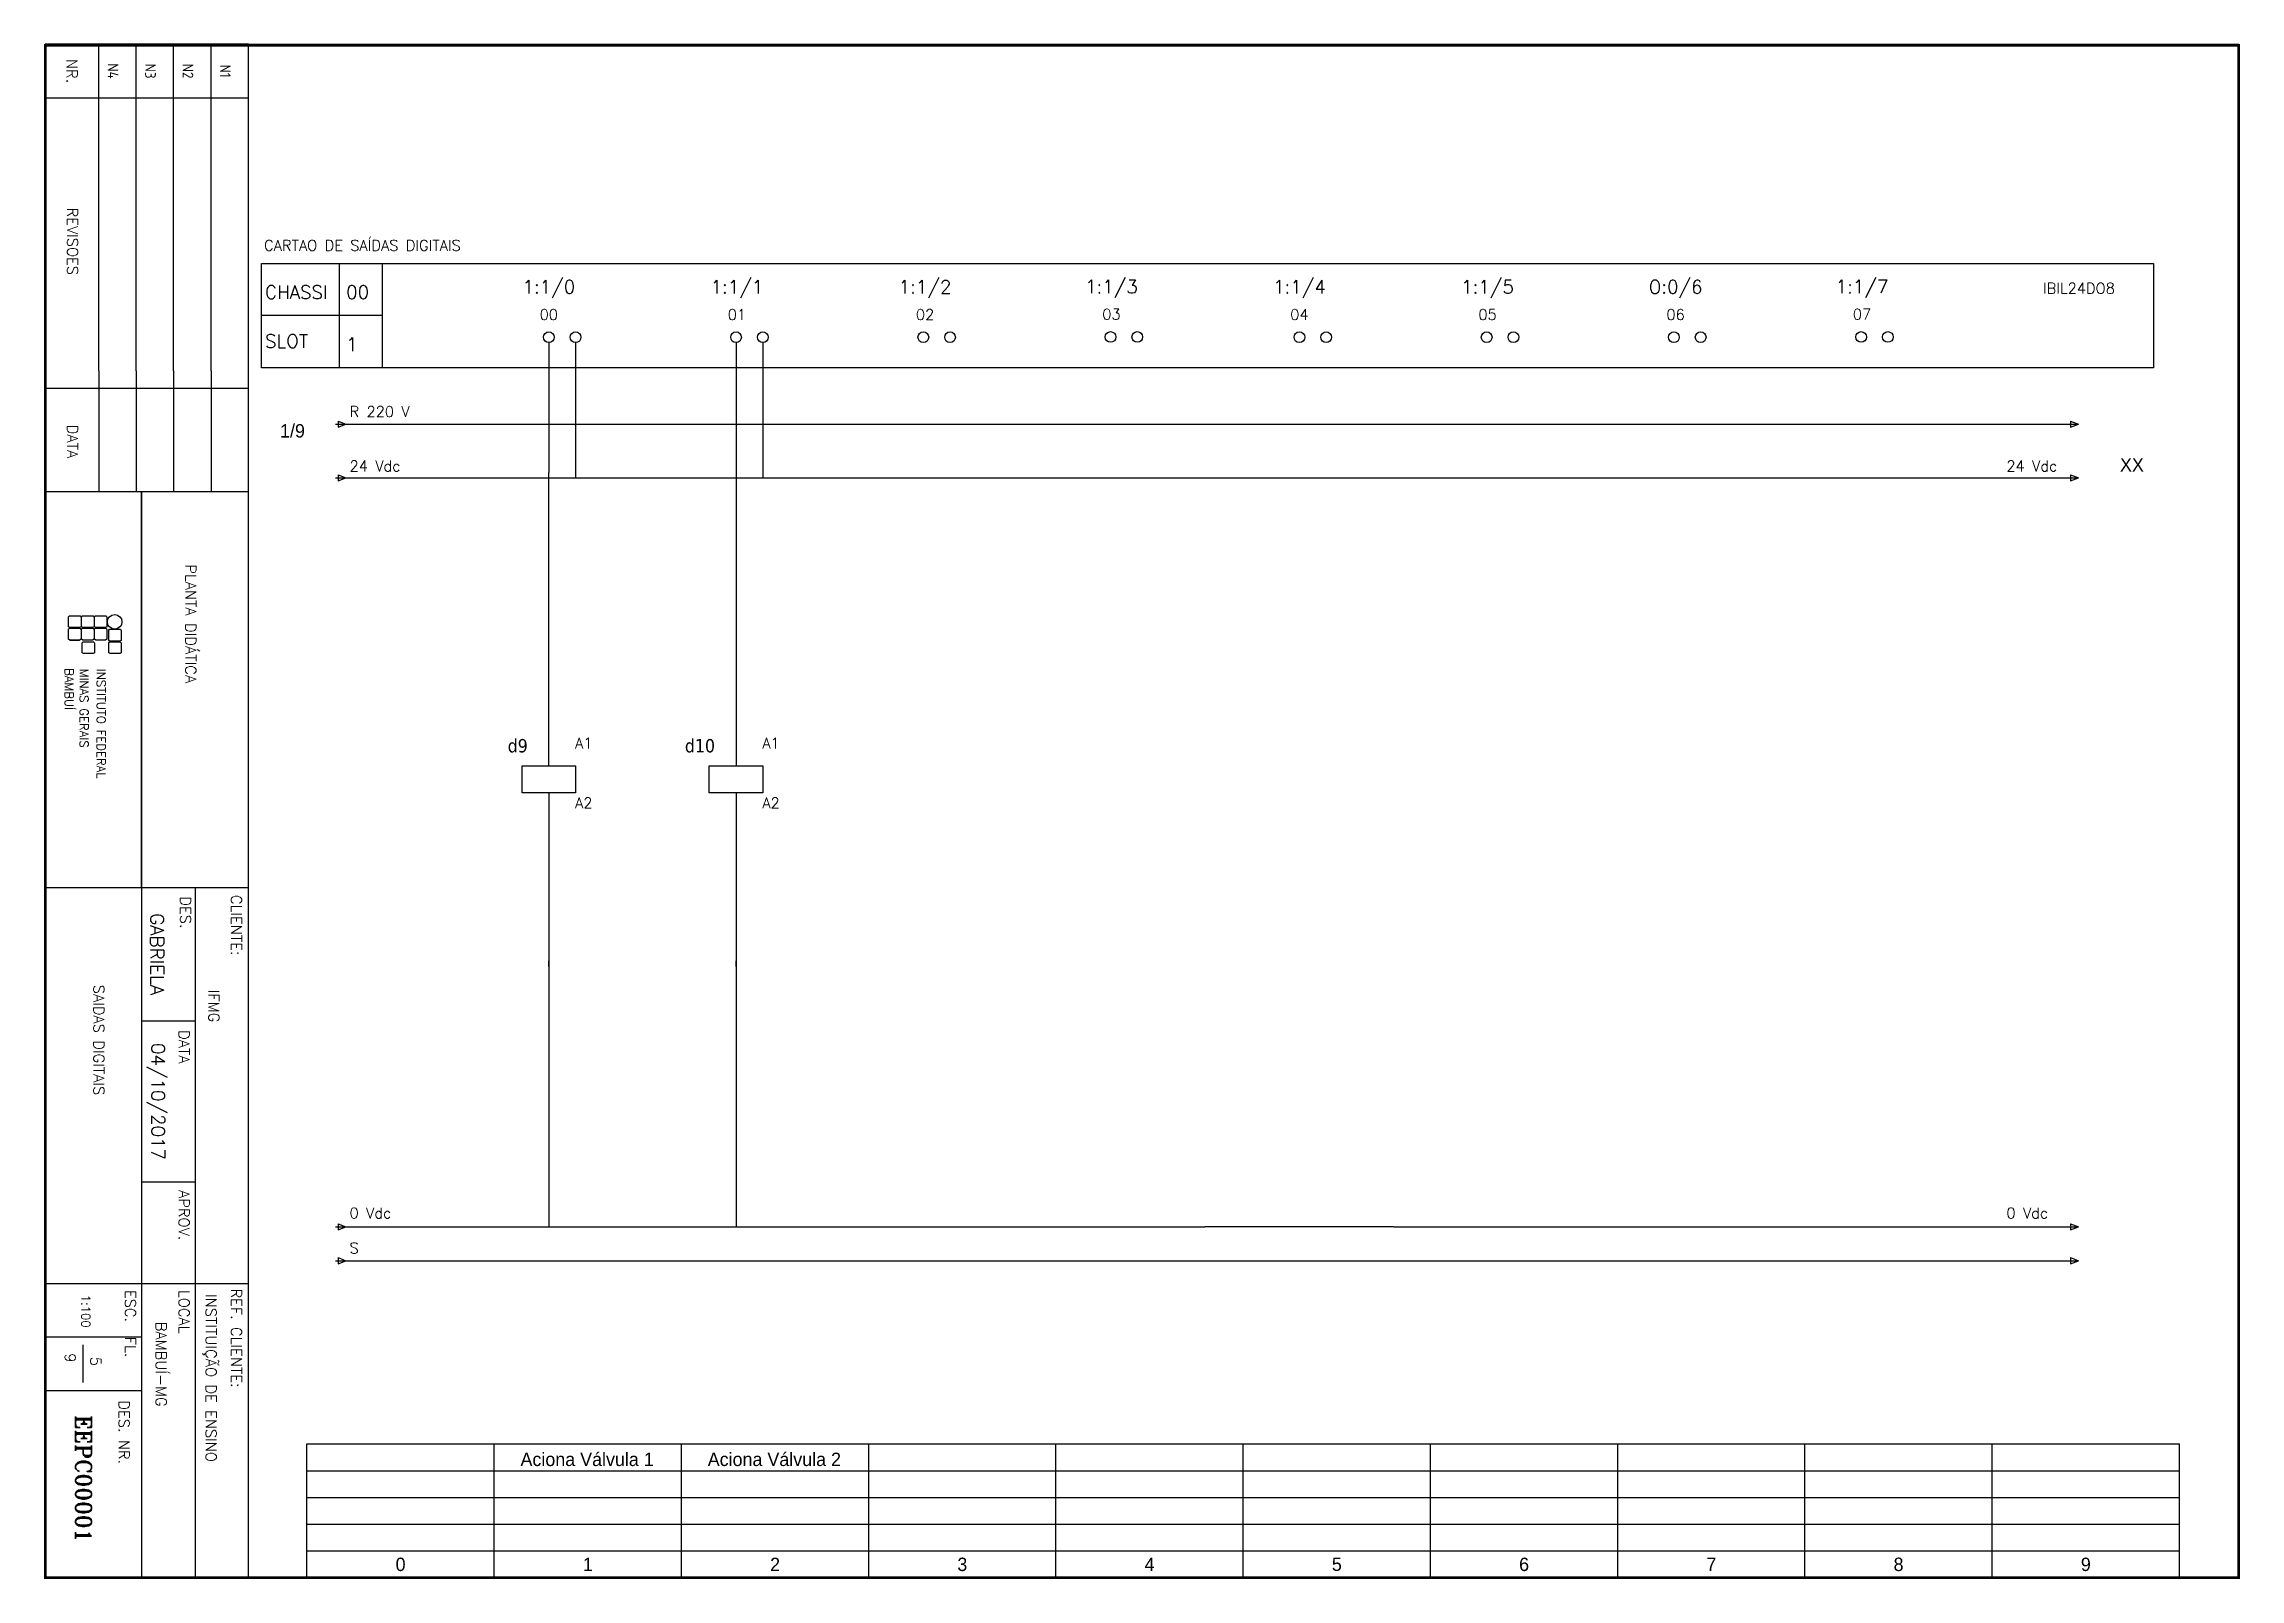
# Model space of a CAD drawing. Extents: x -2333 to 4564, y -5034 to 5704.
# Drawn here: x -2333 to 541, y -5034 to -3026 of the extents above; entities that cross this region are included whole.
import ezdxf
from ezdxf.enums import TextEntityAlignment as Align

# ---------------------------------------------------------------- set-up
doc = ezdxf.new("R2010")
doc.units = 0
doc.header["$LTSCALE"] = 10
doc.header["$MEASUREMENT"] = 0
doc.layers.get('0').update_dxf_attribs({"linetype": 'CONTINUOUS'})
for name, color, linetype in [('2', 2, 'CONTINUOUS'), ('2T', 3, 'CONTINUOUS'), ('3', 12, 'CONTINUOUS'), ('KADER', 2, 'CONTINUOUS'), ('LEG', 7, 'CONTINUOUS')]:
    doc.layers.add(name, color=color, linetype=linetype)
doc.styles.add('HNSTYLE', font='HEIN.SHX', dxfattribs={"height": 3.5})
doc.styles.add('ROMANS', font='romans')
doc.styles.add('ROMANT', font='romant')
doc.styles.get("Standard").update_dxf_attribs({"font": 'ISO', "height": 2.5})

msp = doc.modelspace()

# ---------------------------------------------------------------- texts
at = {"color": 0, "style": 'ROMANS'}
msp.add_text('NR.', height=14, rotation=270, dxfattribs=at).set_placement((-2296.23587, -3061.94404), align=Align.MIDDLE)
for s, p in [('REVISOES', (-2302.41501, -3284.5145)), ('DATA', (-2302.41801, -3546.37362))]:
    msp.add_text(s, height=14, rotation=270, dxfattribs=at).set_placement(p, align=Align.CENTER)
for s, height, p in [('PLANTA DIDÁTICA', 14, (-2147.80656, -3707.05062)), ('BAMBUÍ', 11.2, (-2305.57887, -3842.85809)), ('MINAS GERAIS', 11.2, (-2286.00985, -3843.60334)), ('INSTITUTO FEDERAL', 11.2, (-2263.64555, -3843.68575)), ('DES.', 14, (-2154.60727, -4141.35925)), ('CLIENTE:', 14, (-2088.12923, -4139.4586)), ('SAIDAS DIGITAIS', 14, (-2267.98757, -4256.90636)), ('IFMG', 14, (-2117.50616, -4263.4708)), ('DATA', 14, (-2156.50664, -4316.21946)), ('APROV.', 14, (-2156.50664, -4525.29144)), ('ESC.  FL.', 14, (-2226.78342, -4656.08027)), ('LOCAL', 14, (-2156.50664, -4656.08027)), ('INSTITUIÇÃO DE ENSINO', 14, (-2121.27854, -4661.44002)), ('REF. CLIENTE:', 14, (-2088.12923, -4654.17961)), ('BAMBUÍ-MG', 14, (-2186.58, -4697.72735)), ('9', 14, (-2305.55158, -4738.91445)), ('5', 14, (-2272.21942, -4743.45535)), ('DES. NR.', 14, (-2235.06334, -4800.53001))]:
    msp.add_text(s, height=height, rotation=270, dxfattribs=at).set_placement(p)
at = {"color": 0}
for tag, p in [('N4', (-2242.53958, -3061.94404)), ('N3', (-2193.53958, -3061.94404)), ('N2', (-2144.53958, -3061.94404)), ('N1', (-2095.53958, -3061.94404))]:
    msp.add_attdef(tag, text='', height=14, rotation=270, dxfattribs=at).set_placement(p, align=Align.MIDDLE)
at = {"color": 0, "style": 'ROMANS'}
for tag, text, height, p in [('GABRIELA', 'FRANCISCO', 17.5, (-2184.7952, -4217.11476)), ('1:100', '', 11.2, (-2278.19096, -4683.84404))]:
    msp.add_attdef(tag, text=text, height=height, rotation=270, dxfattribs=at).set_placement(p, align=Align.MIDDLE)
at = {"color": 0, "style": 'ROMANS', "flags": 8}
msp.add_attdef('04/10/2017', text='04/10/04', height=17.5, rotation=270, dxfattribs=at).set_placement((-2184.7952, -4409.61476), align=Align.MIDDLE)
at = {"color": 0, "ltscale": 3, "style": 'ROMANT'}
msp.add_attdef('EEPC00001', text='', height=21, rotation=270, dxfattribs=at).set_placement((-2281.05283, -4902.9539), align=Align.MIDDLE)
at = {"layer": '2', "color": 0, "style": 'ROMANS'}
for s, p in [('CHASSI', (-2043.70672, -3351.05944)), ('00', (-1937.5222, -3351.05944)), ('SLOT', (-2043.70672, -3415.0444)), ('1', (-1937.5222, -3419.30944))]:
    msp.add_text(s, height=17.5, dxfattribs=at).set_placement(p, align=Align.MIDDLE_LEFT)
at = {"layer": '2', "color": 0, "char_height": 17.5, "width": 112.84, "attachment_point": 6}
for s, insert in [('{\\fTahoma|b0|i0|c0|p34;d9}', (-1699.9276, -3944.48003)), ('{\\fTahoma|b0|i0|c0|p34;d10}', (-1454.9276, -3944.48003))]:
    msp.add_mtext(s, dxfattribs=dict(at, insert=insert))
at = {"layer": '2T', "color": 0, "style": 'ROMANS'}
for s, p in [('CARTAO DE SAÍDAS DIGITAIS', (-2044.95492, -3282.98723)), ('IBIL24DO8', (282.50061, -3339.0611)), ('A1', (-1638.04977, -3933.78119)), ('A1', (-1393.04977, -3933.78119)), ('A2', (-1638.04977, -4012.09613)), ('A2', (-1393.04977, -4012.09613))]:
    msp.add_text(s, height=14, dxfattribs=at).set_placement(p, align=Align.TOP_LEFT)
at = {"layer": '2T', "color": 0}
for s, height, style, p in [('1:1/0', 17.5, 'ROMANS', (-1672.36516, -3345.46243)), ('1:1/1', 17.5, 'ROMANS', (-1426.22453, -3345.46243)), ('1:1/2', 17.5, 'ROMANS', (-1180.0839, -3345.46243)), ('1:1/3', 17.5, 'ROMANS', (-936.21626, -3345.11915)), ('1:1/4', 17.5, 'ROMANS', (-690.2756, -3345.46243)), ('1:1/5', 17.5, 'ROMANS', (-444.13497, -3345.46243)), ('O:0/6', 17.5, 'ROMANS', (-197.99434, -3345.46243)), ('1:1/7', 17.5, 'ROMANS', (45.87331, -3345.11915)), ('00', 14, 'ROMANS', (-1672.36516, -3380.33093)), ('01', 14, 'ROMANS', (-1426.22453, -3380.33093)), ('02', 14, 'ROMANS', (-1180.0839, -3380.33093)), ('03', 14, 'ROMANS', (-936.21626, -3379.98765)), ('04', 14, 'ROMANS', (-690.2756, -3380.33093)), ('05', 14, 'ROMANS', (-444.13497, -3380.33093)), ('06', 14, 'ROMANS', (-197.99434, -3380.33093)), ('07', 14, 'ROMANS', (45.87331, -3379.98765)), ('1/9', 17.5, 'HNSTYLE', (-2007.74707, -3532.1347)), ('XX', 17.5, 'HNSTYLE', (399.01441, -3577.0137)), ('Aciona Válvula 1', 17.5, 'HNSTYLE', (-1622.25165, -4877.15197)), ('Aciona Válvula 2', 17.5, 'HNSTYLE', (-1377.25165, -4877.15197)), ('0', 17.5, 'HNSTYLE', (-1866.31985, -5014.94404)), ('1', 17.5, 'HNSTYLE', (-1621.31985, -5014.94404)), ('2', 17.5, 'HNSTYLE', (-1376.31985, -5014.94404)), ('3', 17.5, 'HNSTYLE', (-1131.31985, -5014.94404)), ('4', 17.5, 'HNSTYLE', (-886.31985, -5014.94404)), ('5', 17.5, 'HNSTYLE', (-641.31985, -5014.94404)), ('6', 17.5, 'HNSTYLE', (-396.31985, -5014.94404)), ('7', 17.5, 'HNSTYLE', (-151.31985, -5014.94404)), ('8', 17.5, 'HNSTYLE', (93.68015, -5014.94404)), ('9', 17.5, 'HNSTYLE', (338.68015, -5014.94404))]:
    msp.add_text(s, height=height, dxfattribs=dict(at, style=style)).set_placement(p, align=Align.MIDDLE)
at = {"layer": '2T', "color": 0, "style": 'ROMANS'}
for s, p in [('R 220 V', (-1933.10089, -3514.29078)), ('24 Vdc', (-1933.10089, -3585.46407)), ('24 Vdc', (234.73081, -3585.46407)), ('0 Vdc', (-1933.10089, -4562.46279)), ('0 Vdc', (234.73081, -4562.46279)), ('S', (-1933.10089, -4608.30785))]:
    msp.add_text(s, height=14, dxfattribs=at).set_placement(p)

# ---------------------------------------------------------------- linework, layer by layer
at = {"color": 0}
for p, q in [((-2331.23587, -3026.94404), (-2331.23587, -3212.44404)), ((-2065.23587, -3026.94404), (-2331.23587, -3026.94404)), ((-2261.23587, -3026.94404), (538.76413, -3026.94404)), ((-2261.23587, -3454.11476), (-2261.23587, -3026.94404)), ((-2212.23587, -3454.11476), (-2212.23587, -3026.94404)), ((-2163.23587, -3454.11476), (-2163.23587, -3026.94404)), ((-2114.23587, -3454.11476), (-2114.23587, -3026.94404)), ((-2065.23587, -5032.44404), (-2065.23587, -3026.94404)), ((538.76413, -5032.44404), (538.76413, -3026.94404)), ((-2331.23587, -3096.94404), (-2065.23587, -3096.94404)), ((-2331.23587, -3212.44404), (-2331.23587, -5032.44404)), ((-2331.23587, -3476.87651), (-2065.23587, -3476.87651)), ((-2261.23587, -3454.11476), (-2261.23587, -3611.61476)), ((-2212.23587, -3454.11476), (-2212.23587, -3611.61476)), ((-2163.23587, -3454.11476), (-2163.23587, -3611.61476)), ((-2114.23587, -3454.11476), (-2114.23587, -3611.61476)), ((-2331.23587, -3611.61476), (-2065.23587, -3611.61476)), ((-2205.23587, -3611.61476), (-2205.23587, -5032.44404)), ((-2205.23587, -4129.61476), (-2205.23587, -3611.61476)), ((-2331.23587, -4129.61476), (-2065.23587, -4129.61476)), ((-2135.23587, -4129.61476), (-2135.23587, -5032.44404)), ((-2135.23587, -4304.61476), (-2205.23587, -4304.61476)), ((-2205.23587, -4514.61476), (-2135.23587, -4514.61476)), ((-2331.23587, -4647.44404), (-2065.23587, -4647.44404)), ((-2331.23587, -4717.44404), (-2205.23587, -4717.44404)), ((-2282.23587, -4727.94404), (-2282.23587, -4776.94404)), ((-2331.23587, -4787.44404), (-2205.23587, -4787.44404)), ((-2331.23587, -5032.44404), (-2065.23587, -5032.44404)), ((-2331.23587, -5032.44404), (-2331.23587, -5032.44404))]:
    msp.add_line(p, q, dxfattribs=at)
at = {"color": 0, "const_width": 3.5}
msp.add_lwpolyline([(-2331.23588, -5032.44404), (538.76412, -5032.44404), (538.76412, -3028.20969), (-2331.23588, -3028.20969), (-2331.23588, -5032.44404)], dxfattribs=at)
at = {"layer": '2', "color": 0}
for p, q in [((-2331.23588, -3212.44404), (-2331.23588, -3026.94404)), ((-2261.23588, -3026.94404), (-2331.23588, -3026.94404)), ((-2331.23588, -3096.94404), (-2331.23588, -3026.94404)), ((-2261.23588, -3026.94404), (538.76412, -3026.94404)), ((-2331.23588, -5032.44404), (-2331.23588, -3212.44404)), ((-2048.45492, -3313.48765), (427.36036, -3313.48765)), ((-2048.45492, -3449.98765), (-2048.45492, -3313.48765)), ((-1946.33335, -3449.98765), (-1946.33335, -3313.48765)), ((-1890.14738, -3449.98765), (-1890.14738, -3313.48765)), ((427.36036, -3313.48765), (427.36036, -3449.98765)), ((-1890.14738, -3381.73765), (-2048.45492, -3381.73765)), ((-1672.36516, -3417.02864), (-1672.36516, -3586.83215)), ((-1427.36516, -3417.02864), (-1427.36516, -3586.83215)), ((427.36036, -3449.98765), (-2048.45492, -3449.98765)), ((-1951.69103, -3523.82496), (-1938.74103, -3523.82496)), ((-1948.19103, -3519.79996), (-1937.86603, -3523.82496)), ((-1948.19103, -3519.79996), (-1948.19103, -3527.84996)), ((-1948.19103, -3527.84996), (-1937.86603, -3523.82496)), ((-1937.86603, -3523.82496), (-1548.81718, -3523.82496)), ((315.14401, -3523.82496), (328.09401, -3523.82496)), ((318.64401, -3519.79996), (328.96901, -3523.82496)), ((318.64401, -3519.79996), (318.64401, -3527.84996)), ((318.64401, -3527.84996), (328.96901, -3523.82496)), ((-1948.19103, -3589.79996), (-1948.19103, -3597.84996)), ((-1948.19103, -3589.79996), (-1937.86603, -3593.82496)), ((-1672.36516, -3667.10435), (-1672.36516, -3586.83215)), ((-1427.36516, -3586.83215), (-1427.36516, -3667.10435)), ((318.64401, -3589.79996), (328.96901, -3593.82496)), ((318.64401, -3589.79996), (318.64401, -3597.84996)), ((-1951.69103, -3593.82496), (-1938.74103, -3593.82496)), ((-1948.19103, -3597.84996), (-1937.86603, -3593.82496)), ((-1937.86603, -3593.82496), (315.14401, -3593.82496)), ((315.14401, -3593.82496), (328.09401, -3593.82496)), ((318.64401, -3597.84996), (328.96901, -3593.82496)), ((-1672.36516, -3929.5327), (-1672.36516, -3667.10435)), ((-1427.36516, -3667.10435), (-1427.36516, -3929.5327)), ((-1672.36516, -3970.73618), (-1672.36516, -3929.5327)), ((-1427.36516, -3929.5327), (-1427.36516, -3970.73618)), ((-1672.36516, -4005.73618), (-1672.36516, -4225.8441)), ((-1427.36516, -4005.73618), (-1427.36516, -4047.92026)), ((-1427.36516, -4047.92026), (-1427.36516, -4573.52289)), ((-1672.36516, -4232.8441), (-1672.36516, -4225.8441)), ((-1672.36516, -4225.8441), (-1672.36516, -4573.52289)), ((-1427.36516, -4232.8441), (-1427.36516, -4225.8441)), ((-1951.69103, -4573.52289), (-1938.74103, -4573.52289)), ((-1948.19103, -4569.49789), (-1937.86603, -4573.52289)), ((-1948.19103, -4569.49789), (-1948.19103, -4577.54789)), ((-1948.19103, -4577.54789), (-1937.86603, -4573.52289)), ((-1937.86603, -4573.52289), (-1548.81718, -4573.52289)), ((315.14401, -4573.52289), (328.09401, -4573.52289)), ((318.64401, -4569.49789), (328.96901, -4573.52289)), ((318.64401, -4569.49789), (318.64401, -4577.54789)), ((318.64401, -4577.54789), (328.96901, -4573.52289)), ((-1951.69103, -4617.84202), (-1938.74103, -4617.84202)), ((-1948.19103, -4613.81702), (-1937.86603, -4617.84202)), ((-1948.19103, -4613.81702), (-1948.19103, -4621.86702)), ((-1948.19103, -4621.86702), (-1937.86603, -4617.84202)), ((-1937.86603, -4617.84202), (-1548.81718, -4617.84202)), ((315.14401, -4617.84202), (328.09401, -4617.84202)), ((318.64401, -4613.81702), (328.96901, -4617.84202)), ((318.64401, -4613.81702), (318.64401, -4621.86702)), ((318.64401, -4621.86702), (328.96901, -4617.84202)), ((-2331.23588, -4647.44404), (-2331.23588, -5032.44404)), ((-2065.23588, -5032.44404), (-2331.23588, -5032.44404))]:
    msp.add_line(p, q, dxfattribs=at)
at = {"layer": '2', "color": 0, "linetype": 'Continuous'}
for p, q in [((-1637.36516, -3417.02864), (-1637.36516, -3593.82496)), ((-1392.36516, -3417.02864), (-1392.36516, -3593.82496))]:
    msp.add_line(p, q, dxfattribs=at)
at = {"layer": '2', "color": 0}
for points in [[(-1707.36516, -4005.73618), (-1707.36516, -3970.73618), (-1637.36516, -3970.73618), (-1637.36516, -4005.73618)], [(-1462.36516, -4005.73618), (-1462.36516, -3970.73618), (-1392.36516, -3970.73618), (-1392.36516, -4005.73618)]]:
    msp.add_lwpolyline(points, close=True, dxfattribs=at)
for centre in [(-1672.36516, -3410.02864), (-1637.36516, -3410.02864), (-1427.36516, -3410.02864), (-1392.36516, -3410.02864), (-1182.36516, -3410.02864), (-1147.36516, -3410.02864), (-937.37359, -3409.68536), (-902.37359, -3409.68536), (-690.2756, -3410.02864), (-655.2756, -3410.02864), (-445.2756, -3410.02864), (-410.2756, -3410.02864), (-200.2756, -3410.02864), (-165.2756, -3410.02864), (44.71598, -3409.68536), (79.71598, -3409.68536)]:
    msp.add_circle(centre, 7, dxfattribs=at)
at = {"layer": '3', "color": 0}
for p, q in [((538.76412, -5032.44404), (-2331.23588, -5032.44404)), ((-2331.23588, -5032.44404), (-2331.23588, -5032.44404)), ((-2331.23587, -5032.44404), (-2331.23587, -5032.44404))]:
    msp.add_line(p, q, dxfattribs=at)
at = {"layer": 'KADER', "color": 0}
for p, q in [((-1988.81985, -4857.44404), (461.18015, -4857.44404)), ((-1988.81985, -5032.44404), (-1988.81985, -4857.44404)), ((-1743.81985, -4997.44404), (-1743.81985, -4857.44404)), ((-1498.81985, -4997.44404), (-1498.81985, -4857.44404)), ((-1253.81985, -4997.44404), (-1253.81985, -4857.44404)), ((-1008.81985, -4997.44404), (-1008.81985, -4857.44404)), ((-1008.81985, -4997.44404), (-1008.81985, -4857.44404)), ((-763.81985, -4997.44404), (-763.81985, -4857.44404)), ((-518.81985, -4997.44404), (-518.81985, -4857.44404)), ((-273.81985, -4997.44404), (-273.81985, -4857.44404)), ((-28.81985, -4997.44404), (-28.81985, -4857.44404)), ((216.18015, -4997.44404), (216.18015, -4857.44404)), ((461.18015, -5032.44404), (461.18015, -4857.44404)), ((-1988.81985, -4892.44404), (461.18015, -4892.44404)), ((-1743.81985, -5032.44404), (-1743.81985, -4892.44404)), ((-1988.81985, -4927.44404), (461.18015, -4927.44404)), ((-1988.81985, -4962.44404), (461.18015, -4962.44404)), ((-1988.81985, -4997.44404), (461.18015, -4997.44404)), ((-1743.81985, -5032.44404), (-1743.81985, -4997.44404)), ((-1498.81985, -5032.44404), (-1498.81985, -4997.44404)), ((-1253.81985, -5032.44404), (-1253.81985, -4997.44404)), ((-1008.81985, -5032.44404), (-1008.81985, -4997.44404)), ((-763.81985, -5032.44404), (-763.81985, -4997.44404)), ((-518.81985, -5032.44404), (-518.81985, -4997.44404)), ((-273.81985, -5032.44404), (-273.81985, -4997.44404)), ((-28.81985, -5032.44404), (-28.81985, -4997.44404)), ((216.18015, -5032.44404), (216.18015, -4997.44404))]:
    msp.add_line(p, q, dxfattribs=at)
at = {"layer": 'LEG', "color": 0}
for p, q in [((-2331.23588, -3212.44404), (-2331.23588, -3026.94404)), ((-2261.23588, -3026.94404), (-2331.23588, -3026.94404)), ((-2331.23588, -3096.94404), (-2331.23588, -3026.94404)), ((-2331.23588, -3212.44404), (-2331.23588, -5032.44404)), ((-1548.81718, -3523.82496), (315.14401, -3523.82558)), ((-1548.81718, -4573.52289), (-1303.81718, -4573.52289)), ((-1303.81718, -4573.52289), (-1058.81718, -4573.52352)), ((-1058.81718, -4573.52352), (-813.8256, -4573.52289)), ((-566.72761, -4573.52289), (-321.72761, -4573.52289)), ((-321.72761, -4573.52289), (315.14401, -4573.52352)), ((-1548.81718, -4617.84202), (315.14401, -4617.84265))]:
    msp.add_line(p, q, dxfattribs=at)
at = {"layer": 'LEG', "linetype": 'Continuous'}
for p, q in [((-2300.65777, -3775.54571), (-2299.44646, -3774.33576)), ((-2300.65777, -3788.77177), (-2300.65777, -3775.54571)), ((-2298.98699, -3789.77312), (-2300.65777, -3788.77177)), ((-2300.65777, -3791.83454), (-2299.44646, -3790.62458)), ((-2300.65777, -3805.0606), (-2300.65777, -3791.83454)), ((-2299.44646, -3774.33576), (-2285.37015, -3774.33576)), ((-2299.44646, -3790.62458), (-2285.37015, -3790.62458)), ((-2286.33085, -3789.77312), (-2298.98699, -3789.77312)), ((-2298.98699, -3789.77312), (-2286.33085, -3789.77312)), ((-2286.33085, -3789.77312), (-2298.98699, -3789.77312)), ((-2284.45122, -3788.8135), (-2286.33085, -3789.77312)), ((-2285.37015, -3774.33576), (-2284.45122, -3776.25499)), ((-2285.37015, -3790.62458), (-2284.45122, -3792.54382)), ((-2284.45122, -3776.25499), (-2284.45122, -3788.8135)), ((-2284.45122, -3792.54382), (-2284.45122, -3805.10232)), ((-2283.66997, -3775.54571), (-2282.45866, -3774.33576)), ((-2283.66997, -3788.77177), (-2283.66997, -3775.54571)), ((-2281.99919, -3789.77312), (-2283.66997, -3788.77177)), ((-2283.66997, -3791.83454), (-2282.45866, -3790.62458)), ((-2283.66997, -3805.0606), (-2283.66997, -3791.83454)), ((-2282.45866, -3774.33576), (-2268.38235, -3774.33576)), ((-2282.45866, -3790.62458), (-2268.38235, -3790.62458)), ((-2269.34305, -3789.77312), (-2281.99919, -3789.77312)), ((-2267.46342, -3788.8135), (-2269.34305, -3789.77312)), ((-2268.38235, -3774.33576), (-2267.46342, -3776.25499)), ((-2268.38235, -3790.62458), (-2267.46342, -3792.54382)), ((-2267.46342, -3776.25499), (-2267.46342, -3788.8135)), ((-2267.46342, -3792.54382), (-2267.46342, -3805.10232)), ((-2266.6852, -3775.54571), (-2265.47388, -3774.33576)), ((-2266.6852, -3788.77177), (-2266.6852, -3775.54571)), ((-2265.01442, -3789.77312), (-2266.6852, -3788.77177)), ((-2266.6852, -3791.83454), (-2265.47388, -3790.62458)), ((-2266.6852, -3805.0606), (-2266.6852, -3791.83454)), ((-2265.47388, -3774.33576), (-2251.39757, -3774.33576)), ((-2265.47388, -3790.62458), (-2251.39757, -3790.62458)), ((-2252.35827, -3789.77312), (-2265.01442, -3789.77312)), ((-2250.47864, -3788.8135), (-2252.35827, -3789.77312)), ((-2251.39757, -3774.33576), (-2250.47864, -3776.25499)), ((-2251.39757, -3790.62458), (-2250.47864, -3792.54382)), ((-2250.47864, -3776.25499), (-2250.47864, -3788.8135)), ((-2250.47864, -3792.54382), (-2250.47864, -3805.10232)), ((-2248.18674, -3793.28407), (-2246.97543, -3792.07412)), ((-2246.97543, -3792.07412), (-2232.89912, -3792.07412)), ((-2232.89912, -3792.07412), (-2231.98019, -3793.99336)), ((-2298.98699, -3806.06194), (-2300.65777, -3805.0606)), ((-2286.33085, -3806.06194), (-2298.98699, -3806.06194)), ((-2298.98699, -3806.06194), (-2286.33085, -3806.06194)), ((-2286.33085, -3806.06194), (-2298.98699, -3806.06194)), ((-2284.45122, -3805.10232), (-2286.33085, -3806.06194)), ((-2281.99919, -3806.06194), (-2283.66997, -3805.0606)), ((-2282.80819, -3809.5729), (-2281.59688, -3808.36295)), ((-2282.80819, -3822.79896), (-2282.80819, -3809.5729)), ((-2269.34305, -3806.06194), (-2281.99919, -3806.06194)), ((-2281.59688, -3808.36295), (-2267.52057, -3808.36295)), ((-2267.46342, -3805.10232), (-2269.34305, -3806.06194)), ((-2267.52057, -3808.36295), (-2266.60164, -3810.28218)), ((-2265.01442, -3806.06194), (-2266.6852, -3805.0606)), ((-2266.60164, -3810.28218), (-2266.60164, -3822.84069)), ((-2252.35827, -3806.06194), (-2265.01442, -3806.06194)), ((-2250.47864, -3805.10232), (-2252.35827, -3806.06194)), ((-2248.18674, -3806.51014), (-2248.18674, -3793.28407)), ((-2246.51596, -3807.51148), (-2248.18674, -3806.51014)), ((-2248.18674, -3809.5729), (-2246.97543, -3808.36295)), ((-2248.18674, -3822.79896), (-2248.18674, -3809.5729)), ((-2246.97543, -3808.36295), (-2232.89912, -3808.36295)), ((-2233.85982, -3807.51148), (-2246.51596, -3807.51148)), ((-2231.98019, -3806.55186), (-2233.85982, -3807.51148)), ((-2232.89912, -3808.36295), (-2231.98019, -3810.28218)), ((-2231.98019, -3793.99336), (-2231.98019, -3806.55186)), ((-2231.98019, -3810.28218), (-2231.98019, -3822.84069)), ((-2281.13741, -3823.80031), (-2282.80819, -3822.79896)), ((-2268.48127, -3823.80031), (-2281.13741, -3823.80031)), ((-2266.60164, -3822.84069), (-2268.48127, -3823.80031)), ((-2246.51596, -3823.80031), (-2248.18674, -3822.79896)), ((-2233.85982, -3823.80031), (-2246.51596, -3823.80031)), ((-2231.98019, -3822.84069), (-2233.85982, -3823.80031)), ((-566.72761, -4573.52289), (-813.8256, -4573.52289))]:
    msp.add_line(p, q, dxfattribs=at)
msp.add_circle((-2240.39371, -3782.26735), 9.52286, dxfattribs=at)

msp.set_redraw_order([(e.dxf.handle, doc.entitydb.next_handle()) for e in msp.query("TEXT MTEXT ATTDEF DIMENSION ARC_DIMENSION")])  # texts and dimensions are drawn at this point

doc.saveas('drawing.dxf')
